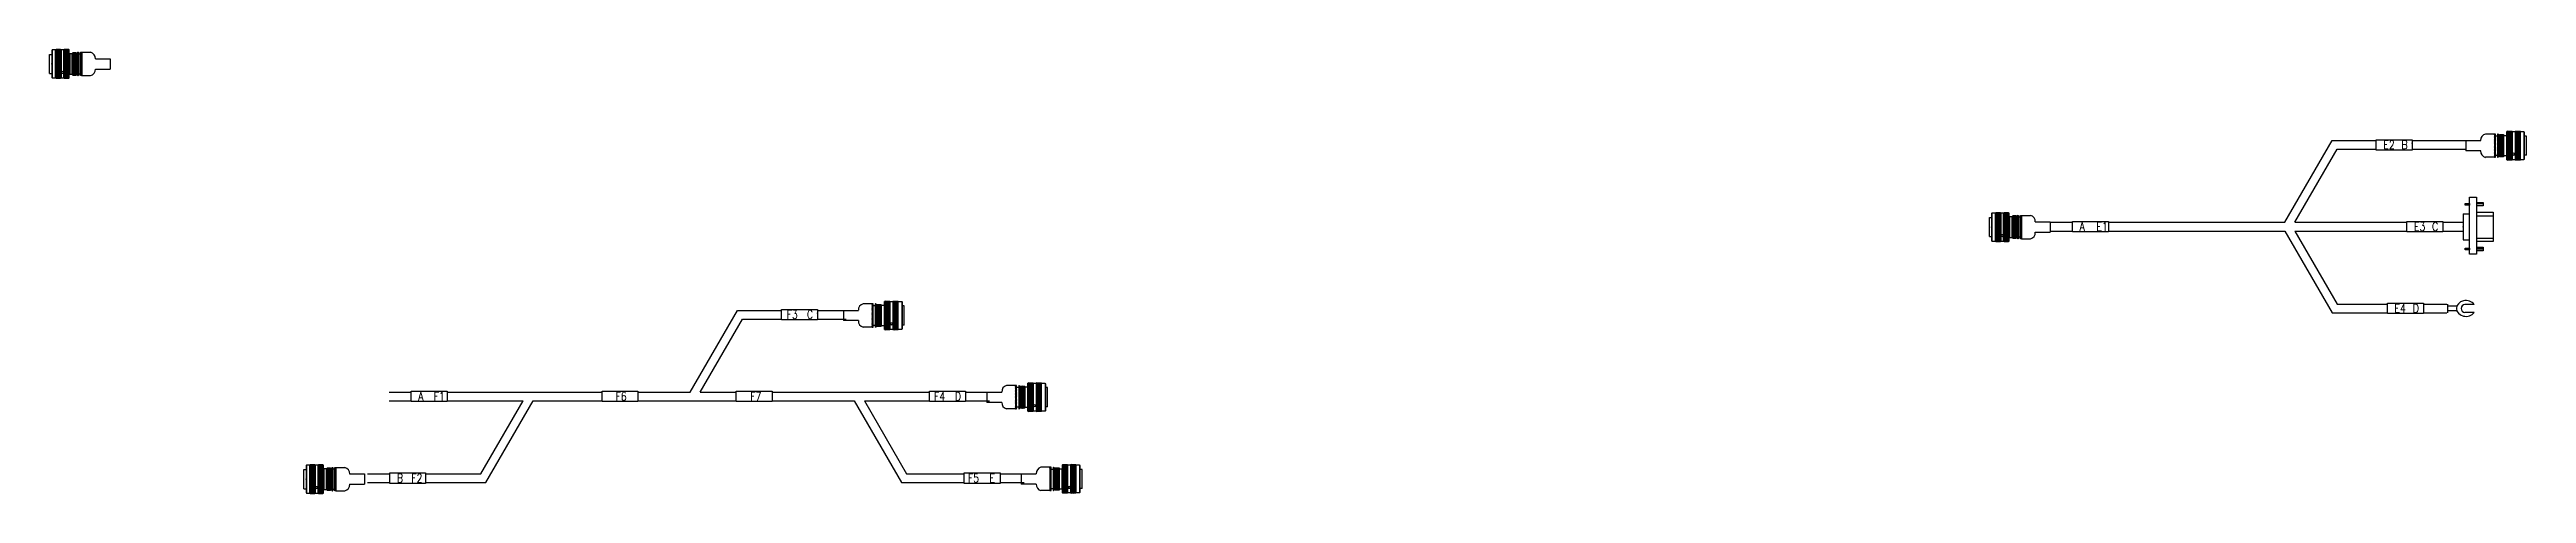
# Model space of a CAD drawing. Header units: inches. Extents: x -3640 to 3889, y -2291 to 954.
# Drawn here: x -138 to 1310, y 695 to 954 of the extents above; entities that cross this region are included whole.
import ezdxf

# ---------------------------------------------------------------- set-up
doc = ezdxf.new("R2010")
doc.units = ezdxf.units.IN
doc.header["$MEASUREMENT"] = 0
doc.layers.add('VFDL', color=7, linetype='Continuous')
doc.styles.add('HZ', font='txt', dxfattribs={"width": 0.8, "bigfont": 'HZDX'})
pattern_1 = [(225, (31.73584, 8.43554), (0.265165, -0.265165), []), (315, (31.73584, 8.43554), (0.265165, 0.265165), [])]
pattern_2 = [(225, (17.36915, 6.82643), (0.265165, -0.265165), []), (315, (17.36915, 6.82643), (0.265165, 0.265165), [])]
pattern_3 = [(225, (26.94783, 8.43554), (0.265165, -0.265165), []), (315, (26.94783, 8.43554), (0.265165, 0.265165), [])]
pattern_4 = [(225, (21.85336, 6.48468), (0.265165, -0.265165), []), (315, (21.85336, 6.48468), (0.265165, 0.265165), [])]

# ---------------------------------------------------------------- blocks, each defined once
blk = doc.blocks.new('dp2f3')
at = {"lineweight": 30}
for p, q in [((-2.6, 2.7), (25, 50.5)), ((3.3, 2.7), (27.9, 45.4)), ((25, 50.5), (50.8, 50.5)), ((27.9, 45.4), (50.8, 45.4)), ((71.8, 50.5), (88.5, 50.5)), ((71.8, 50.5), (71.8, 45.4)), ((71.8, 45.4), (88.5, 45.4)), ((-178.6, 2.7), (-165.6, 2.7)), ((-178.6, 2.7), (-165.6, 2.7)), ((-144.6, 2.7), (-54.1, 2.7)), ((-33.1, 2.7), (-2.6, 2.7)), ((3.3, 2.7), (24.3, 2.7)), ((3.3, 2.7), (24.3, 2.7)), ((45.3, 2.7), (47.2, 2.7)), ((45.3, 2.7), (137.3, 2.7)), ((158.3, 2.7), (172.4, 2.7)), ((-178.6, -2.4), (-165.6, -2.4)), ((-178.6, -2.4), (-165.6, -2.4)), ((-144.6, -2.4), (-100.2, -2.4)), ((-124.9, -45.2), (-100.2, -2.4)), ((-122, -50.2), (-94.3, -2.4)), ((-94.3, -2.4), (-54.1, -2.4)), ((-33.1, -2.4), (24.3, -2.4)), ((45.3, -2.4), (93.3, -2.4)), ((93.3, -2.4), (120.9, -50.2)), ((99.2, -2.4), (137.3, -2.4)), ((99.2, -2.4), (123.9, -45.2)), ((158.3, -2.4), (172.4, -2.4)), ((-191.2, -45.2), (-178.2, -45.2)), ((-191.2, -45.2), (-178.2, -45.2)), ((-191.2, -45.2), (-178.2, -45.2)), ((-191.2, -50.2), (-178.2, -50.2)), ((-191.2, -50.2), (-178.2, -50.2)), ((-157.2, -45.2), (-124.9, -45.2)), ((-157.2, -50.2), (-122, -50.2)), ((120.9, -50.2), (157.5, -50.2)), ((123.9, -45.2), (157.5, -45.2)), ((178.5, -45.2), (192.6, -45.2)), ((178.5, -50.2), (192.6, -50.2))]:
    blk.add_line(p, q, dxfattribs=at)
for p, q in [((53, 2.7), (66, 2.7)), ((71.9, -2.4), (93.3, -2.4))]:
    blk.add_line(p, q)
for points in [[(50.8, 51), (71.8, 51), (71.8, 44.9), (50.8, 44.9)], [(-165.6, 3.2), (-144.6, 3.2), (-144.6, -2.9), (-165.6, -2.9)], [(-54.1, 3.2), (-33.1, 3.2), (-33.1, -2.9), (-54.1, -2.9)], [(24.3, 3.2), (45.3, 3.2), (45.3, -2.9), (24.3, -2.9)], [(137.3, 3.2), (158.3, 3.2), (158.3, -2.9), (137.3, -2.9)], [(-178.2, -44.6), (-157.2, -44.6), (-157.2, -50.7), (-178.2, -50.7)], [(157.5, -44.6), (178.5, -44.6), (178.5, -50.7), (157.5, -50.7)]]:
    blk.add_lwpolyline(points, close=True, dxfattribs=at)
blk.add_point((71.8, 48.9), dxfattribs=at)
blk.add_point((71.8, 48.9), dxfattribs=at)
blk.add_point((71.8, 48.9), dxfattribs=at)
at = {"lineweight": 20, "style": 'HZ', "width": 0.8}
for s, p in [('F3', (53.8, 45.6)), ('C', (65.6, 45.6)), ('A', (-161.5, -2.3)), ('F1', (-152.5, -2.3)), ('F6', (-46.2, -2.3)), ('F7', (32.5, -2.3)), ('F4', (139.9, -2.3)), ('D', (152.1, -2.3)), ('B', (-174, -50.1)), ('F2', (-165.6, -50.1)), ('F5', (159.7, -50.1)), ('E', (172.3, -50.1))]:
    blk.add_text(s, height=5, dxfattribs=at).set_placement(p)
blk = doc.blocks.new('dp2f3-z2')
at = {"lineweight": 30}
h = blk.add_hatch(dxfattribs=at)
h.set_pattern_fill('ANSI37', color=256, scale=3, angle=540, style=0)
h.set_pattern_definition([(315, (-31.73584, 8.43554), (-0.265165, -0.265165), []), (225, (-31.73584, 8.43554), (-0.265165, 0.265165), [])])
h.paths.add_polyline_path([(-31.7, -8.4), (-29.1, -8.4), (-29.1, 8.4), (-31.7, 8.4)])
h = blk.add_hatch(dxfattribs=at)
h.set_pattern_fill('ANSI37', color=256, scale=3, angle=540, style=0)
h.set_pattern_definition([(315, (-26.94783, 8.43554), (-0.265165, -0.265165), []), (225, (-26.94783, 8.43554), (-0.265165, 0.265165), [])])
h.paths.add_polyline_path([(-26.9, -8.4), (-24.3, -8.4), (-24.3, 8.4), (-26.9, 8.4)])
h = blk.add_hatch(dxfattribs=at)
h.set_pattern_fill('ANSI37', color=256, scale=3, angle=540, style=0)
h.set_pattern_definition([(315, (-21.85336, 6.48468), (-0.265165, -0.265165), []), (225, (-21.85336, 6.48468), (-0.265165, 0.265165), [])])
h.paths.add_polyline_path([(-19.9, 6.5), (-21.9, 6.5), (-21.9, -6.5), (-19.9, -6.5)])
h = blk.add_hatch(dxfattribs=at)
h.set_pattern_fill('ANSI37', color=256, scale=3, angle=540, style=0)
h.set_pattern_definition([(315, (-17.36915, 6.82643), (-0.265165, -0.265165), []), (225, (-17.36915, 6.82643), (-0.265165, 0.265165), [])])
h.paths.add_polyline_path([(-17.4, 6.8), (-16.7, 6.8), (-16.7, -6.8), (-17.4, -6.8)])
for p, q in [((-35.5, 5.6), (-34.2, 5.6)), ((-35.5, -5.6), (-35.5, 5.6)), ((-34, 8.2), (-34.2, 7.9)), ((-34.2, 7.9), (-34.2, -7.9)), ((-31.7, 8.4), (-32, 8.2)), ((-31.7, -8.4), (-31.7, 8.4)), ((-29.1, 8.4), (-28.8, 8.2)), ((-26.9, 8.4), (-27.2, 8.2)), ((-26.9, -8.4), (-26.9, 8.4)), ((-24.3, 8.4), (-24, 8.2)), ((-24, -8.2), (-24, 8.2)), ((-23.7, 6), (-23.7, 6.2)), ((-21.9, 6.5), (-22.3, 6)), ((-21.9, -6.5), (-21.9, 6.5)), ((-19.9, 6.5), (-19.6, 6.1)), ((-18.9, 6.8), (-19.6, 6.1)), ((-19.6, -6.1), (-19.6, 6.1)), ((-18.9, -6.8), (-18.9, 6.8)), ((-18.9, 6.8), (-18.8, 6.8)), ((-18.8, -6.8), (-18.8, 6.8)), ((-18.8, 6.8), (-18.6, 6.7)), ((-18.6, 6.7), (-18.6, -6.7)), ((-17.4, 1.1), (-17.4, 5.8)), ((-16.7, 6.4), (-16.7, 6.8)), ((-16.7, 6.8), (-11.5, 6.8)), ((-8.7, 3), (0, 3)), ((0, 3), (0, -3)), ((-35.5, -5.6), (-34.2, -5.6)), ((-34.2, -7.9), (-34, -8.2)), ((-32, -8.2), (-31.7, -8.4)), ((-28.8, -8.2), (-29.1, -8.4)), ((-27.2, -8.2), (-26.9, -8.4)), ((-24, -8.2), (-24.3, -8.4)), ((-23.7, -6.2), (-23.7, -6)), ((-22.3, -6), (-21.9, -6.5)), ((-19.6, -6.1), (-19.9, -6.5)), ((-19.6, -6.1), (-18.9, -6.8)), ((-18.9, -6.8), (-18.8, -6.8)), ((-18.6, -6.7), (-18.8, -6.8)), ((-16.7, -6.8), (-16.7, -6.4)), ((-16.7, -6.8), (-11.5, -6.8)), ((-8.7, -3), (0, -3))]:
    blk.add_line(p, q, dxfattribs=at)
for points in [[(-34, -8.2), (-32, -8.2), (-32, 8.2), (-34, 8.2)], [(-31.7, -8.4), (-29.1, -8.4), (-29.1, 8.4), (-31.7, 8.4)], [(-28.8, -8.2), (-27.2, -8.2), (-27.2, 8.2), (-28.8, 8.2)], [(-26.9, -8.4), (-24.3, -8.4), (-24.3, 8.4), (-26.9, 8.4)], [(-23.7, -6.2), (-24, -6.2), (-24, 6.2), (-23.7, 6.2)], [(-22.3, 6), (-23.7, 6), (-23.7, -6), (-22.3, -6)], [(-21.9, -6.5), (-19.9, -6.5), (-19.9, 6.5), (-21.9, 6.5)], [(-18.6, -5.8), (-17.4, -5.8), (-17.4, 5.8), (-18.6, 5.8)], [(-16.7, -6.8), (-17.4, -6.8), (-17.4, 6.8), (-16.7, 6.8)]]:
    blk.add_lwpolyline(points, close=True, dxfattribs=at)
for centre, radius, start, end in [((-12.4, 3.2), 3.73, 357.2437, 75.8038), ((-28, -5.3), 0.854, 23.7022, 156.2978), ((-28, -4.6), 0.854, 203.7022, 336.2978), ((-28, -4.4), 0.943, 213.9978, 326.0022), ((-12.4, -3.2), 3.73, 284.1962, 2.7563)]:
    blk.add_arc(centre, radius, start, end, dxfattribs=at)
at = {"lineweight": 30, "extrusion": (0, 0, -1)}
blk.add_ellipse((-19.1, 3.8), major_axis=(-0.075, -0.107), ratio=0.554803, dxfattribs=at)
at = {"lineweight": 30}
for p in [(-34.2, 0), (-24, 0)]:
    blk.add_point(p, dxfattribs=at)
blk = doc.blocks.new('dp2f3-y1')
at = {"lineweight": 30}
h = blk.add_hatch(dxfattribs=at)
h.set_pattern_fill('ANSI37', color=256, scale=3, angle=540, style=0)
h.set_pattern_definition([(225, (17.36915, 6.32635), (0.265165, -0.265165), []), (315, (17.36915, 6.32635), (0.265165, 0.265165), [])])
h.paths.add_polyline_path([(17.4, 6.3), (16.7, 6.3), (16.7, -7.3), (17.4, -7.3)])
h = blk.add_hatch(dxfattribs=at)
h.set_pattern_fill('ANSI37', color=256, scale=3, angle=540, style=0)
h.set_pattern_definition([(225, (21.85336, 5.9846), (0.265165, -0.265165), []), (315, (21.85336, 5.9846), (0.265165, 0.265165), [])])
h.paths.add_polyline_path([(19.9, -7), (21.9, -7), (21.9, 6), (19.9, 6)])
h = blk.add_hatch(dxfattribs=at)
h.set_pattern_fill('ANSI37', color=256, scale=3, angle=540, style=0)
h.set_pattern_definition([(225, (26.94783, 7.93545), (0.265165, -0.265165), []), (315, (26.94783, 7.93545), (0.265165, 0.265165), [])])
h.paths.add_polyline_path([(26.9, 7.9), (24.3, 7.9), (24.3, -8.9), (26.9, -8.9)])
h = blk.add_hatch(dxfattribs=at)
h.set_pattern_fill('ANSI37', color=256, scale=3, angle=540, style=0)
h.set_pattern_definition([(225, (31.73584, 7.93545), (0.265165, -0.265165), []), (315, (31.73584, 7.93545), (0.265165, 0.265165), [])])
h.paths.add_polyline_path([(31.7, 7.9), (29.1, 7.9), (29.1, -8.9), (31.7, -8.9)])
for p, q in [((0, 2.5), (0, -2.5)), ((0, 2.5), (0, -3.5)), ((0, 2.5), (8.7, 2.5)), ((16.7, 6.3), (11.5, 6.3)), ((16.7, 5.9), (16.7, 6.3)), ((17.4, 0.6), (17.4, 5.3)), ((18.8, 6.3), (18.6, 6.2)), ((18.6, 6.2), (18.6, -7.2)), ((18.8, -7.3), (18.8, 6.3)), ((18.9, 6.3), (18.8, 6.3)), ((18.9, 6.3), (19.6, 5.6)), ((18.9, -7.3), (18.9, 6.3)), ((19.9, 6), (19.6, 5.6)), ((19.6, -6.6), (19.6, 5.6)), ((21.9, 6), (22.3, 5.5)), ((21.9, -7), (21.9, 6)), ((23.7, 5.5), (23.7, 5.7)), ((24.3, 7.9), (24, 7.7)), ((24, -8.7), (24, 7.7)), ((26.9, -8.9), (26.9, 7.9)), ((26.9, 7.9), (27.2, 7.7)), ((29.1, 7.9), (28.8, 7.7)), ((31.7, -8.9), (31.7, 7.9)), ((31.7, 7.9), (32, 7.7)), ((34, 7.7), (34.2, 7.4)), ((34.2, 7.4), (34.2, -8.4)), ((35.5, 5.1), (34.2, 5.1)), ((35.5, -6.1), (35.5, 5.1)), ((8.7, -3.5), (0, -3.5)), ((16.7, -7.3), (11.5, -7.3)), ((16.7, -7.3), (16.7, -6.9)), ((18.6, -7.2), (18.8, -7.3)), ((18.9, -7.3), (18.8, -7.3)), ((19.6, -6.6), (18.9, -7.3)), ((19.6, -6.6), (19.9, -7)), ((22.3, -6.5), (21.9, -7)), ((23.7, -6.7), (23.7, -6.5)), ((24, -8.7), (24.3, -8.9)), ((27.2, -8.7), (26.9, -8.9)), ((28.8, -8.7), (29.1, -8.9)), ((32, -8.7), (31.7, -8.9)), ((34.2, -8.4), (34, -8.7)), ((35.5, -6.1), (34.2, -6.1))]:
    blk.add_line(p, q, dxfattribs=at)
for points in [[(16.7, -7.3), (17.4, -7.3), (17.4, 6.3), (16.7, 6.3)], [(18.6, -6.3), (17.4, -6.3), (17.4, 5.3), (18.6, 5.3)], [(21.9, -7), (19.9, -7), (19.9, 6), (21.9, 6)], [(22.3, 5.5), (23.7, 5.5), (23.7, -6.5), (22.3, -6.5)], [(23.7, -6.7), (24, -6.7), (24, 5.7), (23.7, 5.7)], [(26.9, -8.9), (24.3, -8.9), (24.3, 7.9), (26.9, 7.9)], [(28.8, -8.7), (27.2, -8.7), (27.2, 7.7), (28.8, 7.7)], [(31.7, -8.9), (29.1, -8.9), (29.1, 7.9), (31.7, 7.9)], [(34, -8.7), (32, -8.7), (32, 7.7), (34, 7.7)]]:
    blk.add_lwpolyline(points, close=True, dxfattribs=at)
for centre, radius, start, end in [((12.4, 2.7), 3.73, 104.1962, 182.7563), ((12.4, -3.7), 3.73, 177.2437, 255.8038), ((28, -5.8), 0.854, 23.7022, 156.2978), ((28, -5.1), 0.854, 203.7022, 336.2978), ((28, -4.9), 0.943, 213.9978, 326.0022)]:
    blk.add_arc(centre, radius, start, end, dxfattribs=at)
blk.add_ellipse((19.1, 3.3), major_axis=(0.075, -0.107), ratio=0.554803, dxfattribs=at)
for p in [(24, -0.5), (34.2, -0.5)]:
    blk.add_point(p, dxfattribs=at)
blk = doc.blocks.new('dp2f3-y2')
at = {"lineweight": 30}
h = blk.add_hatch(dxfattribs=at)
h.set_pattern_fill('ANSI37', color=256, scale=3, angle=540, style=0)
h.set_pattern_definition(pattern_2)
h.paths.add_polyline_path([(17.4, 6.8), (16.7, 6.8), (16.7, -6.8), (17.4, -6.8)])
h = blk.add_hatch(dxfattribs=at)
h.set_pattern_fill('ANSI37', color=256, scale=3, angle=540, style=0)
h.set_pattern_definition([(225, (21.85336, 6.48468), (0.265165, -0.265165), []), (315, (21.85336, 6.48468), (0.265165, 0.265165), [])])
h.paths.add_polyline_path([(19.9, -6.5), (21.9, -6.5), (21.9, 6.5), (19.9, 6.5)])
h = blk.add_hatch(dxfattribs=at)
h.set_pattern_fill('ANSI37', color=256, scale=3, angle=540, style=0)
h.set_pattern_definition([(225, (26.94783, 8.43554), (0.265165, -0.265165), []), (315, (26.94783, 8.43554), (0.265165, 0.265165), [])])
h.paths.add_polyline_path([(26.9, 8.4), (24.3, 8.4), (24.3, -8.4), (26.9, -8.4)])
h = blk.add_hatch(dxfattribs=at)
h.set_pattern_fill('ANSI37', color=256, scale=3, angle=540, style=0)
h.set_pattern_definition(pattern_1)
h.paths.add_polyline_path([(31.7, 8.4), (29.1, 8.4), (29.1, -8.4), (31.7, -8.4)])
for p, q in [((0, 3), (0, -2)), ((0, 3), (0, -3)), ((0, 3), (8.7, 3)), ((16.7, 6.8), (11.5, 6.8)), ((16.7, 6.4), (16.7, 6.8)), ((17.4, 1.1), (17.4, 5.8)), ((18.8, 6.8), (18.6, 6.7)), ((18.6, 6.7), (18.6, -6.7)), ((18.8, -6.8), (18.8, 6.8)), ((18.9, 6.8), (18.8, 6.8)), ((18.9, 6.8), (19.6, 6.1)), ((18.9, -6.8), (18.9, 6.8)), ((19.9, 6.5), (19.6, 6.1)), ((19.6, -6.1), (19.6, 6.1)), ((21.9, 6.5), (22.3, 6)), ((21.9, -6.5), (21.9, 6.5)), ((23.7, 6), (23.7, 6.2)), ((24.3, 8.4), (24, 8.2)), ((24, -8.2), (24, 8.2)), ((26.9, -8.4), (26.9, 8.4)), ((26.9, 8.4), (27.2, 8.2)), ((29.1, 8.4), (28.8, 8.2)), ((31.7, -8.4), (31.7, 8.4)), ((31.7, 8.4), (32, 8.2)), ((34, 8.2), (34.2, 7.9)), ((34.2, 7.9), (34.2, -7.9)), ((35.5, 5.6), (34.2, 5.6)), ((35.5, -5.6), (35.5, 5.6)), ((8.7, -3), (0, -3)), ((16.7, -6.8), (11.5, -6.8)), ((16.7, -6.8), (16.7, -6.4)), ((18.6, -6.7), (18.8, -6.8)), ((18.9, -6.8), (18.8, -6.8)), ((19.6, -6.1), (18.9, -6.8)), ((19.6, -6.1), (19.9, -6.5)), ((22.3, -6), (21.9, -6.5)), ((23.7, -6.2), (23.7, -6)), ((24, -8.2), (24.3, -8.4)), ((27.2, -8.2), (26.9, -8.4)), ((28.8, -8.2), (29.1, -8.4)), ((32, -8.2), (31.7, -8.4)), ((34.2, -7.9), (34, -8.2)), ((35.5, -5.6), (34.2, -5.6))]:
    blk.add_line(p, q, dxfattribs=at)
for points in [[(16.7, -6.8), (17.4, -6.8), (17.4, 6.8), (16.7, 6.8)], [(18.6, -5.8), (17.4, -5.8), (17.4, 5.8), (18.6, 5.8)], [(21.9, -6.5), (19.9, -6.5), (19.9, 6.5), (21.9, 6.5)], [(22.3, 6), (23.7, 6), (23.7, -6), (22.3, -6)], [(23.7, -6.2), (24, -6.2), (24, 6.2), (23.7, 6.2)], [(26.9, -8.4), (24.3, -8.4), (24.3, 8.4), (26.9, 8.4)], [(28.8, -8.2), (27.2, -8.2), (27.2, 8.2), (28.8, 8.2)], [(31.7, -8.4), (29.1, -8.4), (29.1, 8.4), (31.7, 8.4)], [(34, -8.2), (32, -8.2), (32, 8.2), (34, 8.2)]]:
    blk.add_lwpolyline(points, close=True, dxfattribs=at)
for centre, radius, start, end in [((12.4, 3.2), 3.73, 104.1962, 182.7563), ((12.4, -3.2), 3.73, 177.2437, 255.8038), ((28, -5.3), 0.854, 23.7022, 156.2978), ((28, -4.6), 0.854, 203.7022, 336.2978), ((28, -4.4), 0.943, 213.9978, 326.0022)]:
    blk.add_arc(centre, radius, start, end, dxfattribs=at)
blk.add_ellipse((19.1, 3.8), major_axis=(0.075, -0.107), ratio=0.554803, dxfattribs=at)
for p in [(24, 0), (34.2, 0)]:
    blk.add_point(p, dxfattribs=at)
at = {"layer": 'VFDL', "linetype": 'Continuous', "lineweight": 30}
blk.add_line((10, 6.1), (10, 6.1), dxfattribs=at)
blk = doc.blocks.new('dp2f3-y3')
at = {"lineweight": 30}
h = blk.add_hatch(dxfattribs=at)
h.set_pattern_fill('ANSI37', color=256, scale=3, angle=540, style=0)
h.set_pattern_definition(pattern_2)
h.paths.add_polyline_path([(17.4, 6.8), (16.7, 6.8), (16.7, -6.8), (17.4, -6.8)])
h = blk.add_hatch(dxfattribs=at)
h.set_pattern_fill('ANSI37', color=256, scale=3, angle=540, style=0)
h.set_pattern_definition(pattern_4)
h.paths.add_polyline_path([(19.9, -6.5), (21.9, -6.5), (21.9, 6.5), (19.9, 6.5)])
h = blk.add_hatch(dxfattribs=at)
h.set_pattern_fill('ANSI37', color=256, scale=3, angle=540, style=0)
h.set_pattern_definition(pattern_3)
h.paths.add_polyline_path([(26.9, 8.4), (24.3, 8.4), (24.3, -8.4), (26.9, -8.4)])
h = blk.add_hatch(dxfattribs=at)
h.set_pattern_fill('ANSI37', color=256, scale=3, angle=540, style=0)
h.set_pattern_definition(pattern_1)
h.paths.add_polyline_path([(31.7, 8.4), (29.1, 8.4), (29.1, -8.4), (31.7, -8.4)])
for p, q in [((0, 3), (0, -2)), ((0, 3), (0, -3)), ((0, 3), (8.7, 3)), ((16.7, 6.8), (11.5, 6.8)), ((16.7, 6.4), (16.7, 6.8)), ((17.4, 1.1), (17.4, 5.8)), ((18.8, 6.8), (18.6, 6.7)), ((18.6, 6.7), (18.6, -6.7)), ((18.8, -6.8), (18.8, 6.8)), ((18.9, 6.8), (18.8, 6.8)), ((18.9, 6.8), (19.6, 6.1)), ((18.9, -6.8), (18.9, 6.8)), ((19.9, 6.5), (19.6, 6.1)), ((19.6, -6.1), (19.6, 6.1)), ((21.9, 6.5), (22.3, 6)), ((21.9, -6.5), (21.9, 6.5)), ((23.7, 6), (23.7, 6.2)), ((24.3, 8.4), (24, 8.2)), ((24, -8.2), (24, 8.2)), ((26.9, -8.4), (26.9, 8.4)), ((26.9, 8.4), (27.2, 8.2)), ((29.1, 8.4), (28.8, 8.2)), ((31.7, -8.4), (31.7, 8.4)), ((31.7, 8.4), (32, 8.2)), ((34, 8.2), (34.2, 7.9)), ((34.2, 7.9), (34.2, -7.9)), ((35.5, 5.6), (34.2, 5.6)), ((35.5, -5.6), (35.5, 5.6)), ((8.7, -3), (0, -3)), ((16.7, -6.8), (11.5, -6.8)), ((16.7, -6.8), (16.7, -6.4)), ((18.6, -6.7), (18.8, -6.8)), ((18.9, -6.8), (18.8, -6.8)), ((19.6, -6.1), (18.9, -6.8)), ((19.6, -6.1), (19.9, -6.5)), ((22.3, -6), (21.9, -6.5)), ((23.7, -6.2), (23.7, -6)), ((24, -8.2), (24.3, -8.4)), ((27.2, -8.2), (26.9, -8.4)), ((28.8, -8.2), (29.1, -8.4)), ((32, -8.2), (31.7, -8.4)), ((34.2, -7.9), (34, -8.2)), ((35.5, -5.6), (34.2, -5.6))]:
    blk.add_line(p, q, dxfattribs=at)
for points in [[(16.7, -6.8), (17.4, -6.8), (17.4, 6.8), (16.7, 6.8)], [(18.6, -5.8), (17.4, -5.8), (17.4, 5.8), (18.6, 5.8)], [(21.9, -6.5), (19.9, -6.5), (19.9, 6.5), (21.9, 6.5)], [(22.3, 6), (23.7, 6), (23.7, -6), (22.3, -6)], [(23.7, -6.2), (24, -6.2), (24, 6.2), (23.7, 6.2)], [(26.9, -8.4), (24.3, -8.4), (24.3, 8.4), (26.9, 8.4)], [(28.8, -8.2), (27.2, -8.2), (27.2, 8.2), (28.8, 8.2)], [(31.7, -8.4), (29.1, -8.4), (29.1, 8.4), (31.7, 8.4)], [(34, -8.2), (32, -8.2), (32, 8.2), (34, 8.2)]]:
    blk.add_lwpolyline(points, close=True, dxfattribs=at)
for centre, radius, start, end in [((12.4, 3.2), 3.73, 104.1962, 182.7563), ((12.4, -3.2), 3.73, 177.2437, 255.8038), ((28, -5.3), 0.854, 23.7022, 156.2978), ((28, -4.6), 0.854, 203.7022, 336.2978), ((28, -4.4), 0.943, 213.9978, 326.0022)]:
    blk.add_arc(centre, radius, start, end, dxfattribs=at)
blk.add_ellipse((19.1, 3.8), major_axis=(0.075, -0.107), ratio=0.554803, dxfattribs=at)
for p in [(24, 0), (34.2, 0)]:
    blk.add_point(p, dxfattribs=at)
blk = doc.blocks.new('dp1f4')
at = {"lineweight": 30}
for p, q in [((-2.5, 3.1), (25.1, 50.9)), ((3.3, 3.1), (28, 45.8)), ((25.1, 50.9), (50.9, 50.9)), ((28, 45.8), (50.9, 45.8)), ((71.9, 50.9), (103.2, 50.9)), ((71.9, 50.9), (71.9, 45.8)), ((71.9, 45.8), (103.2, 45.8)), ((-139.7, 3.1), (-126.7, 3.1)), ((-139.7, 3.1), (-126.7, 3.1)), ((-105.7, 3.1), (-2.5, 3.1)), ((3.3, 3.1), (68.7, 3.1)), ((89.7, 3.1), (101.6, 3.1)), ((-139.7, -2), (-126.7, -2)), ((-139.7, -2), (-126.7, -2)), ((-105.7, -2), (-2.5, -2)), ((-2.5, -2), (25.1, -49.8)), ((3.3, -2), (68.7, -2)), ((3.3, -2), (28, -44.8)), ((89.7, -2), (101.6, -2)), ((25.1, -49.8), (57.4, -49.8)), ((28, -44.8), (57.4, -44.8)), ((78.4, -44.2), (78.4, -49.3)), ((78.4, -44.8), (92.2, -44.8)), ((78.4, -49.8), (92.2, -49.8))]:
    blk.add_line(p, q, dxfattribs=at)
for points in [[(50.9, 51.4), (71.9, 51.4), (71.9, 45.3), (50.9, 45.3)], [(-126.7, 3.6), (-105.7, 3.6), (-105.7, -2.5), (-126.7, -2.5)], [(68.7, 3.6), (89.7, 3.6), (89.7, -2.5), (68.7, -2.5)], [(57.4, -44.2), (78.4, -44.2), (78.4, -50.3), (57.4, -50.3)]]:
    blk.add_lwpolyline(points, close=True, dxfattribs=at)
blk.add_point((71.9, 49.3), dxfattribs=at)
blk.add_point((71.9, 49.3), dxfattribs=at)
blk.add_point((71.9, 49.3), dxfattribs=at)
at = {"lineweight": 20, "style": 'HZ', "width": 0.8}
for s, p in [('E2', (55, 46)), ('B', (65.6, 46)), ('A', (-122.6, -1.9)), ('E1', (-112.7, -1.9)), ('E3', (72.9, -1.9)), ('C', (83.5, -1.9)), ('E4', (61.5, -49.7)), ('D', (72.2, -49.7))]:
    blk.add_text(s, height=5, dxfattribs=at).set_placement(p)
blk = doc.blocks.new('BLOCK-z1')
at = {"lineweight": 30}
h = blk.add_hatch(dxfattribs=at)
h.set_pattern_fill('ANSI37', color=256, scale=3, angle=540, style=0)
h.set_pattern_definition([(315, (-31.73584, 8.43554), (-0.265165, -0.265165), []), (225, (-31.73584, 8.43554), (-0.265165, 0.265165), [])])
h.paths.add_polyline_path([(-31.7, -8.4), (-29.1, -8.4), (-29.1, 8.4), (-31.7, 8.4)])
h = blk.add_hatch(dxfattribs=at)
h.set_pattern_fill('ANSI37', color=256, scale=3, angle=540, style=0)
h.set_pattern_definition([(315, (-26.94783, 8.43554), (-0.265165, -0.265165), []), (225, (-26.94783, 8.43554), (-0.265165, 0.265165), [])])
h.paths.add_polyline_path([(-26.9, -8.4), (-24.3, -8.4), (-24.3, 8.4), (-26.9, 8.4)])
h = blk.add_hatch(dxfattribs=at)
h.set_pattern_fill('ANSI37', color=256, scale=3, angle=540, style=0)
h.set_pattern_definition([(315, (-21.85336, 6.48468), (-0.265165, -0.265165), []), (225, (-21.85336, 6.48468), (-0.265165, 0.265165), [])])
h.paths.add_polyline_path([(-19.9, 6.5), (-21.9, 6.5), (-21.9, -6.5), (-19.9, -6.5)])
h = blk.add_hatch(dxfattribs=at)
h.set_pattern_fill('ANSI37', color=256, scale=3, angle=540, style=0)
h.set_pattern_definition([(315, (-17.36915, 6.82643), (-0.265165, -0.265165), []), (225, (-17.36915, 6.82643), (-0.265165, 0.265165), [])])
h.paths.add_polyline_path([(-17.4, 6.8), (-16.7, 6.8), (-16.7, -6.8), (-17.4, -6.8)])
for p, q in [((-35.5, 5.6), (-34.2, 5.6)), ((-35.5, -5.6), (-35.5, 5.6)), ((-34, 8.2), (-34.2, 7.9)), ((-34.2, 7.9), (-34.2, -7.9)), ((-31.7, 8.4), (-32, 8.2)), ((-31.7, -8.4), (-31.7, 8.4)), ((-29.1, 8.4), (-28.8, 8.2)), ((-26.9, 8.4), (-27.2, 8.2)), ((-26.9, -8.4), (-26.9, 8.4)), ((-24.3, 8.4), (-24, 8.2)), ((-24, -8.2), (-24, 8.2)), ((-23.7, 6), (-23.7, 6.2)), ((-21.9, 6.5), (-22.3, 6)), ((-21.9, -6.5), (-21.9, 6.5)), ((-19.9, 6.5), (-19.6, 6.1)), ((-18.9, 6.8), (-19.6, 6.1)), ((-19.6, -6.1), (-19.6, 6.1)), ((-18.9, -6.8), (-18.9, 6.8)), ((-18.9, 6.8), (-18.8, 6.8)), ((-18.8, -6.8), (-18.8, 6.8)), ((-18.8, 6.8), (-18.6, 6.7)), ((-18.6, 6.7), (-18.6, -6.7)), ((-17.4, 1.1), (-17.4, 5.8)), ((-16.7, 6.4), (-16.7, 6.8)), ((-16.7, 6.8), (-11.5, 6.8)), ((-8.7, 3), (0, 3)), ((0, 3), (0, -3)), ((-35.5, -5.6), (-34.2, -5.6)), ((-34.2, -7.9), (-34, -8.2)), ((-32, -8.2), (-31.7, -8.4)), ((-28.8, -8.2), (-29.1, -8.4)), ((-27.2, -8.2), (-26.9, -8.4)), ((-24, -8.2), (-24.3, -8.4)), ((-23.7, -6.2), (-23.7, -6)), ((-22.3, -6), (-21.9, -6.5)), ((-19.6, -6.1), (-19.9, -6.5)), ((-19.6, -6.1), (-18.9, -6.8)), ((-18.9, -6.8), (-18.8, -6.8)), ((-18.6, -6.7), (-18.8, -6.8)), ((-16.7, -6.8), (-16.7, -6.4)), ((-16.7, -6.8), (-11.5, -6.8)), ((-8.7, -3), (0, -3))]:
    blk.add_line(p, q, dxfattribs=at)
for points in [[(-34, -8.2), (-32, -8.2), (-32, 8.2), (-34, 8.2)], [(-31.7, -8.4), (-29.1, -8.4), (-29.1, 8.4), (-31.7, 8.4)], [(-28.8, -8.2), (-27.2, -8.2), (-27.2, 8.2), (-28.8, 8.2)], [(-26.9, -8.4), (-24.3, -8.4), (-24.3, 8.4), (-26.9, 8.4)], [(-23.7, -6.2), (-24, -6.2), (-24, 6.2), (-23.7, 6.2)], [(-22.3, 6), (-23.7, 6), (-23.7, -6), (-22.3, -6)], [(-21.9, -6.5), (-19.9, -6.5), (-19.9, 6.5), (-21.9, 6.5)], [(-18.6, -5.8), (-17.4, -5.8), (-17.4, 5.8), (-18.6, 5.8)], [(-16.7, -6.8), (-17.4, -6.8), (-17.4, 6.8), (-16.7, 6.8)]]:
    blk.add_lwpolyline(points, close=True, dxfattribs=at)
for centre, radius, start, end in [((-12.4, 3.2), 3.73, 357.2437, 75.8038), ((-28, -5.3), 0.854, 23.7022, 156.2978), ((-28, -4.6), 0.854, 203.7022, 336.2978), ((-28, -4.4), 0.943, 213.9978, 326.0022), ((-12.4, -3.2), 3.73, 284.1962, 2.7563)]:
    blk.add_arc(centre, radius, start, end, dxfattribs=at)
at = {"lineweight": 30, "extrusion": (0, 0, -1)}
blk.add_ellipse((-19.1, 3.8), major_axis=(-0.075, -0.107), ratio=0.554803, dxfattribs=at)
at = {"lineweight": 30}
for p in [(-34.2, 0), (-24, 0)]:
    blk.add_point(p, dxfattribs=at)
blk = doc.blocks.new('dp1f4-y1')
at = {"lineweight": 30}
h = blk.add_hatch(dxfattribs=at)
h.set_pattern_fill('ANSI37', color=256, scale=3, angle=540, style=0)
h.set_pattern_definition(pattern_2)
h.paths.add_polyline_path([(17.4, 6.8), (16.7, 6.8), (16.7, -6.8), (17.4, -6.8)])
h = blk.add_hatch(dxfattribs=at)
h.set_pattern_fill('ANSI37', color=256, scale=3, angle=540, style=0)
h.set_pattern_definition(pattern_4)
h.paths.add_polyline_path([(19.9, -6.5), (21.9, -6.5), (21.9, 6.5), (19.9, 6.5)])
h = blk.add_hatch(dxfattribs=at)
h.set_pattern_fill('ANSI37', color=256, scale=3, angle=540, style=0)
h.set_pattern_definition(pattern_3)
h.paths.add_polyline_path([(26.9, 8.4), (24.3, 8.4), (24.3, -8.4), (26.9, -8.4)])
h = blk.add_hatch(dxfattribs=at)
h.set_pattern_fill('ANSI37', color=256, scale=3, angle=540, style=0)
h.set_pattern_definition(pattern_1)
h.paths.add_polyline_path([(31.7, 8.4), (29.1, 8.4), (29.1, -8.4), (31.7, -8.4)])
for p, q in [((0, 3), (0, -2)), ((0, 3), (0, -3)), ((0, 3), (8.7, 3)), ((16.7, 6.8), (11.5, 6.8)), ((16.7, 6.4), (16.7, 6.8)), ((17.4, 1.1), (17.4, 5.8)), ((18.8, 6.8), (18.6, 6.7)), ((18.6, 6.7), (18.6, -6.7)), ((18.8, -6.8), (18.8, 6.8)), ((18.9, 6.8), (18.8, 6.8)), ((18.9, 6.8), (19.6, 6.1)), ((18.9, -6.8), (18.9, 6.8)), ((19.9, 6.5), (19.6, 6.1)), ((19.6, -6.1), (19.6, 6.1)), ((21.9, 6.5), (22.3, 6)), ((21.9, -6.5), (21.9, 6.5)), ((23.7, 6), (23.7, 6.2)), ((24.3, 8.4), (24, 8.2)), ((24, -8.2), (24, 8.2)), ((26.9, -8.4), (26.9, 8.4)), ((26.9, 8.4), (27.2, 8.2)), ((29.1, 8.4), (28.8, 8.2)), ((31.7, -8.4), (31.7, 8.4)), ((31.7, 8.4), (32, 8.2)), ((34, 8.2), (34.2, 7.9)), ((34.2, 7.9), (34.2, -7.9)), ((35.5, 5.6), (34.2, 5.6)), ((35.5, -5.6), (35.5, 5.6)), ((8.7, -3), (0, -3)), ((16.7, -6.8), (11.5, -6.8)), ((16.7, -6.8), (16.7, -6.4)), ((18.6, -6.7), (18.8, -6.8)), ((18.9, -6.8), (18.8, -6.8)), ((19.6, -6.1), (18.9, -6.8)), ((19.6, -6.1), (19.9, -6.5)), ((22.3, -6), (21.9, -6.5)), ((23.7, -6.2), (23.7, -6)), ((24, -8.2), (24.3, -8.4)), ((27.2, -8.2), (26.9, -8.4)), ((28.8, -8.2), (29.1, -8.4)), ((32, -8.2), (31.7, -8.4)), ((34.2, -7.9), (34, -8.2)), ((35.5, -5.6), (34.2, -5.6))]:
    blk.add_line(p, q, dxfattribs=at)
for points in [[(16.7, -6.8), (17.4, -6.8), (17.4, 6.8), (16.7, 6.8)], [(18.6, -5.8), (17.4, -5.8), (17.4, 5.8), (18.6, 5.8)], [(21.9, -6.5), (19.9, -6.5), (19.9, 6.5), (21.9, 6.5)], [(22.3, 6), (23.7, 6), (23.7, -6), (22.3, -6)], [(23.7, -6.2), (24, -6.2), (24, 6.2), (23.7, 6.2)], [(26.9, -8.4), (24.3, -8.4), (24.3, 8.4), (26.9, 8.4)], [(28.8, -8.2), (27.2, -8.2), (27.2, 8.2), (28.8, 8.2)], [(31.7, -8.4), (29.1, -8.4), (29.1, 8.4), (31.7, 8.4)], [(34, -8.2), (32, -8.2), (32, 8.2), (34, 8.2)]]:
    blk.add_lwpolyline(points, close=True, dxfattribs=at)
for centre, radius, start, end in [((12.4, 3.2), 3.73, 104.1962, 182.7563), ((12.4, -3.2), 3.73, 177.2437, 255.8038), ((28, -5.3), 0.854, 23.7022, 156.2978), ((28, -4.6), 0.854, 203.7022, 336.2978), ((28, -4.4), 0.943, 213.9978, 326.0022)]:
    blk.add_arc(centre, radius, start, end, dxfattribs=at)
blk.add_ellipse((19.1, 3.8), major_axis=(0.075, -0.107), ratio=0.554803, dxfattribs=at)
for p in [(24, 0), (34.2, 0)]:
    blk.add_point(p, dxfattribs=at)
blk = doc.blocks.new('dp1f4-y2')
at = {"color": 0, "lineweight": 30}
for p, q in [((3.6, -7.5), (3.6, 17.3)), ((3.6, 17.3), (7.8, 17.3)), ((7.8, 17.3), (7.8, -16)), ((0, 7.5), (0, -7.5)), ((0.1, 7.6), (3.6, 7.6)), ((1.1, 13.7), (3.6, 13.7)), ((1.1, 12.8), (1.1, 13.7)), ((1.1, 13.7), (1.2, 12.8)), ((3.6, 12.8), (1.1, 12.8)), ((1.4, 13.7), (1.5, 12.8)), ((1.7, 13.7), (1.8, 12.8)), ((2, 13.7), (2.2, 12.8)), ((2.3, 13.7), (2.5, 12.8)), ((2.7, 13.7), (2.8, 12.8)), ((3, 13.7), (3.1, 12.8)), ((3.3, 13.7), (3.4, 12.8)), ((3.6, 13.7), (3.6, 12.8)), ((7.7, 8.7), (17.5, 8.7)), ((7.8, 14.3), (11.7, 14.3)), ((7.8, 13.8), (11.7, 13.8)), ((7.8, 12.8), (11.7, 12.8)), ((11.7, 12.3), (7.8, 12.3)), ((7.8, 6.4), (17.5, 6.4)), ((11.7, 14.3), (11.7, 12.3)), ((0, -7.5), (3.6, -7.5)), ((1.1, -12.5), (3.6, -12.5)), ((1.1, -13.4), (1.1, -12.5)), ((1.1, -12.5), (1.2, -13.4)), ((3.6, -13.4), (1.1, -13.4)), ((1.4, -12.5), (1.5, -13.4)), ((1.5, -12.5), (1.7, -13.4)), ((1.8, -12.5), (2, -13.4)), ((2.2, -12.5), (2.3, -13.4)), ((2.5, -12.5), (2.7, -13.4)), ((2.8, -12.5), (3, -13.4)), ((3.1, -12.5), (3.3, -13.4)), ((3.4, -12.5), (3.6, -13.2)), ((3.6, -16), (3.6, -7.5)), ((3.6, -12.5), (3.6, -13.4)), ((17.5, -8.5), (7.7, -8.5)), ((7.8, -6.5), (17.5, -6.5)), ((7.8, -11.9), (11.7, -11.9)), ((7.8, -12.4), (11.7, -12.4)), ((7.8, -13.4), (11.7, -13.4)), ((11.7, -13.9), (7.8, -13.9)), ((11.7, -11.9), (11.7, -13.9)), ((7.8, -16), (3.6, -16))]:
    blk.add_line(p, q, dxfattribs=at)
at = {"lineweight": 30}
blk.add_line((17.5, 8.7), (17.5, -8.5), dxfattribs=at)
at = {"color": 0}
blk.add_arc((0.1, 7.5), 0.0618, 85.8533, 180.3792, dxfattribs=at)
at = {"lineweight": 30}
blk.add_point((0, 0), dxfattribs=at)
blk = doc.blocks.new('dp1f4-y3')
at = {"lineweight": 30}
for p, q in [((0, 2.5), (0, -2.5)), ((0, 1.5), (5.5, 1.5)), ((15.5, 2.4), (10.2, 2.4)), ((5.4, -1.4), (0, -1.4)), ((15.5, -2.4), (10.2, -2.4))]:
    blk.add_line(p, q, dxfattribs=at)
blk.add_arc((10.4, 0), 2.4, 95.691, 264.309, dxfattribs=at)
blk.add_ellipse((10.8, 0), major_axis=(-5.59, 0), ratio=0.827161, start_param=3.684325, end_param=8.882045, dxfattribs=at)

msp = doc.modelspace()

# ---------------------------------------------------------------- hatches: boundary and pattern name
at = {"lineweight": 30}
h = msp.add_hatch(dxfattribs=at)
h.set_pattern_fill('ANSI37', color=256, scale=3, angle=540, style=0)
h.set_pattern_definition([(315, (-134.2336, 954.24525), (-0.265165, -0.265165), []), (225, (-134.2336, 954.24525), (-0.265165, 0.265165), [])])
h.paths.add_polyline_path([(-134.2, 937.4), (-131.6, 937.4), (-131.6, 954.2), (-134.2, 954.2)])
h = msp.add_hatch(dxfattribs=at)
h.set_pattern_fill('ANSI37', color=256, scale=3, angle=540, style=0)
h.set_pattern_definition([(315, (-129.4456, 954.24525), (-0.265165, -0.265165), []), (225, (-129.4456, 954.24525), (-0.265165, 0.265165), [])])
h.paths.add_polyline_path([(-129.4, 937.4), (-126.8, 937.4), (-126.8, 954.2), (-129.4, 954.2)])
h = msp.add_hatch(dxfattribs=at)
h.set_pattern_fill('ANSI37', color=256, scale=3, angle=540, style=0)
h.set_pattern_definition([(315, (-124.3511, 952.2944), (-0.265165, -0.265165), []), (225, (-124.3511, 952.2944), (-0.265165, 0.265165), [])])
h.paths.add_polyline_path([(-122.4, 952.3), (-124.4, 952.3), (-124.4, 939.3), (-122.4, 939.3)])
h = msp.add_hatch(dxfattribs=at)
h.set_pattern_fill('ANSI37', color=256, scale=3, angle=540, style=0)
h.set_pattern_definition([(315, (-119.8669, 952.63615), (-0.265165, -0.265165), []), (225, (-119.8669, 952.63615), (-0.265165, 0.265165), [])])
h.paths.add_polyline_path([(-119.9, 952.6), (-119.2, 952.6), (-119.2, 939), (-119.9, 939)])

# ---------------------------------------------------------------- linework, layer by layer
for p, q in [((-138, 951.4), (-136.7, 951.4)), ((-138, 940.2), (-138, 951.4)), ((-136.5, 954), (-136.7, 953.7)), ((-136.7, 953.7), (-136.7, 937.9)), ((-134.2, 954.2), (-134.5, 954)), ((-134.2, 937.4), (-134.2, 954.2)), ((-131.6, 954.2), (-131.3, 954)), ((-129.4, 954.2), (-129.7, 954)), ((-129.4, 937.4), (-129.4, 954.2)), ((-126.8, 954.2), (-126.5, 954)), ((-126.5, 937.7), (-126.5, 954)), ((-126.2, 951.8), (-126.2, 952)), ((-124.4, 952.3), (-124.8, 951.8)), ((-124.4, 939.3), (-124.4, 952.3)), ((-122.4, 952.3), (-122.1, 952)), ((-121.4, 952.6), (-122.1, 952)), ((-122.1, 939.7), (-122.1, 952)), ((-121.4, 939), (-121.4, 952.6)), ((-121.4, 952.6), (-121.3, 952.6)), ((-121.3, 939), (-121.3, 952.6)), ((-121.3, 952.6), (-121.1, 952.5)), ((-121.1, 952.5), (-121.1, 939.1)), ((-119.9, 946.9), (-119.9, 951.6)), ((-119.2, 952.2), (-119.2, 952.6)), ((-119.2, 952.6), (-114, 952.6)), ((-111.2, 948.8), (-102.5, 948.8)), ((-111.2, 942.8), (-102.5, 942.8)), ((-102.5, 948.8), (-102.5, 942.8)), ((-138, 940.2), (-136.7, 940.2)), ((-136.7, 937.9), (-136.5, 937.7)), ((-134.5, 937.7), (-134.2, 937.4)), ((-131.3, 937.7), (-131.6, 937.4)), ((-129.7, 937.7), (-129.4, 937.4)), ((-126.5, 937.7), (-126.8, 937.4)), ((-126.2, 939.6), (-126.2, 939.8)), ((-124.8, 939.8), (-124.4, 939.3)), ((-122.1, 939.7), (-122.4, 939.3)), ((-122.1, 939.7), (-121.4, 939)), ((-121.4, 939), (-121.3, 939)), ((-121.1, 939.1), (-121.3, 939)), ((-119.2, 939), (-119.2, 939.4)), ((-119.2, 939), (-114, 939))]:
    msp.add_line(p, q, dxfattribs=at)
for points in [[(-136.5, 937.7), (-134.5, 937.7), (-134.5, 954), (-136.5, 954)], [(-134.2, 937.4), (-131.6, 937.4), (-131.6, 954.2), (-134.2, 954.2)], [(-131.3, 937.7), (-129.7, 937.7), (-129.7, 954), (-131.3, 954)], [(-129.4, 937.4), (-126.8, 937.4), (-126.8, 954.2), (-129.4, 954.2)], [(-126.2, 939.6), (-126.5, 939.6), (-126.5, 952), (-126.2, 952)], [(-124.8, 951.8), (-126.2, 951.8), (-126.2, 939.8), (-124.8, 939.8)], [(-124.4, 939.3), (-122.4, 939.3), (-122.4, 952.3), (-124.4, 952.3)], [(-121.1, 940), (-119.9, 940), (-119.9, 951.6), (-121.1, 951.6)], [(-119.2, 939), (-119.9, 939), (-119.9, 952.6), (-119.2, 952.6)]]:
    msp.add_lwpolyline(points, close=True, dxfattribs=at)
for centre, radius, start, end in [((-130.5, 940.5), 0.854, 23.7022, 156.2978), ((-114.9, 949), 3.73, 357.2437, 75.8038), ((-114.9, 942.6), 3.73, 284.1962, 2.7563), ((-130.5, 941.2), 0.854, 203.7022, 336.2978), ((-130.5, 941.4), 0.943, 213.9978, 326.0022)]:
    msp.add_arc(centre, radius, start, end, dxfattribs=at)
at = {"lineweight": 30, "extrusion": (0, 0, -1)}
msp.add_ellipse((-121.6, 949.6), major_axis=(-0.075, -0.107), ratio=0.554803, dxfattribs=at)
at = {"lineweight": 30}
for p in [(-136.7, 945.8), (-126.5, 945.8)]:
    msp.add_point(p, dxfattribs=at)

# ---------------------------------------------------------------- block references
for name, p in [('dp1f4', (1170.9, 850.1)), ('dp1f4-y1', (1274.1, 898)), ('BLOCK-z1', (1031.2, 850.4)), ('dp1f4-y2', (1272.6, 850.5)), ('dp2f3', (239, 751.2)), ('dp2f3-y1', (326, 799.2)), ('dp1f4-y3', (1263.4, 802.8)), ('dp2f3-y2', (409.8, 750.9)), ('dp2f3-z2', (46.1, 703)), ('dp2f3-y3', (429.9, 703.1))]:
    msp.add_blockref(name, p)

doc.saveas('drawing.dxf')
